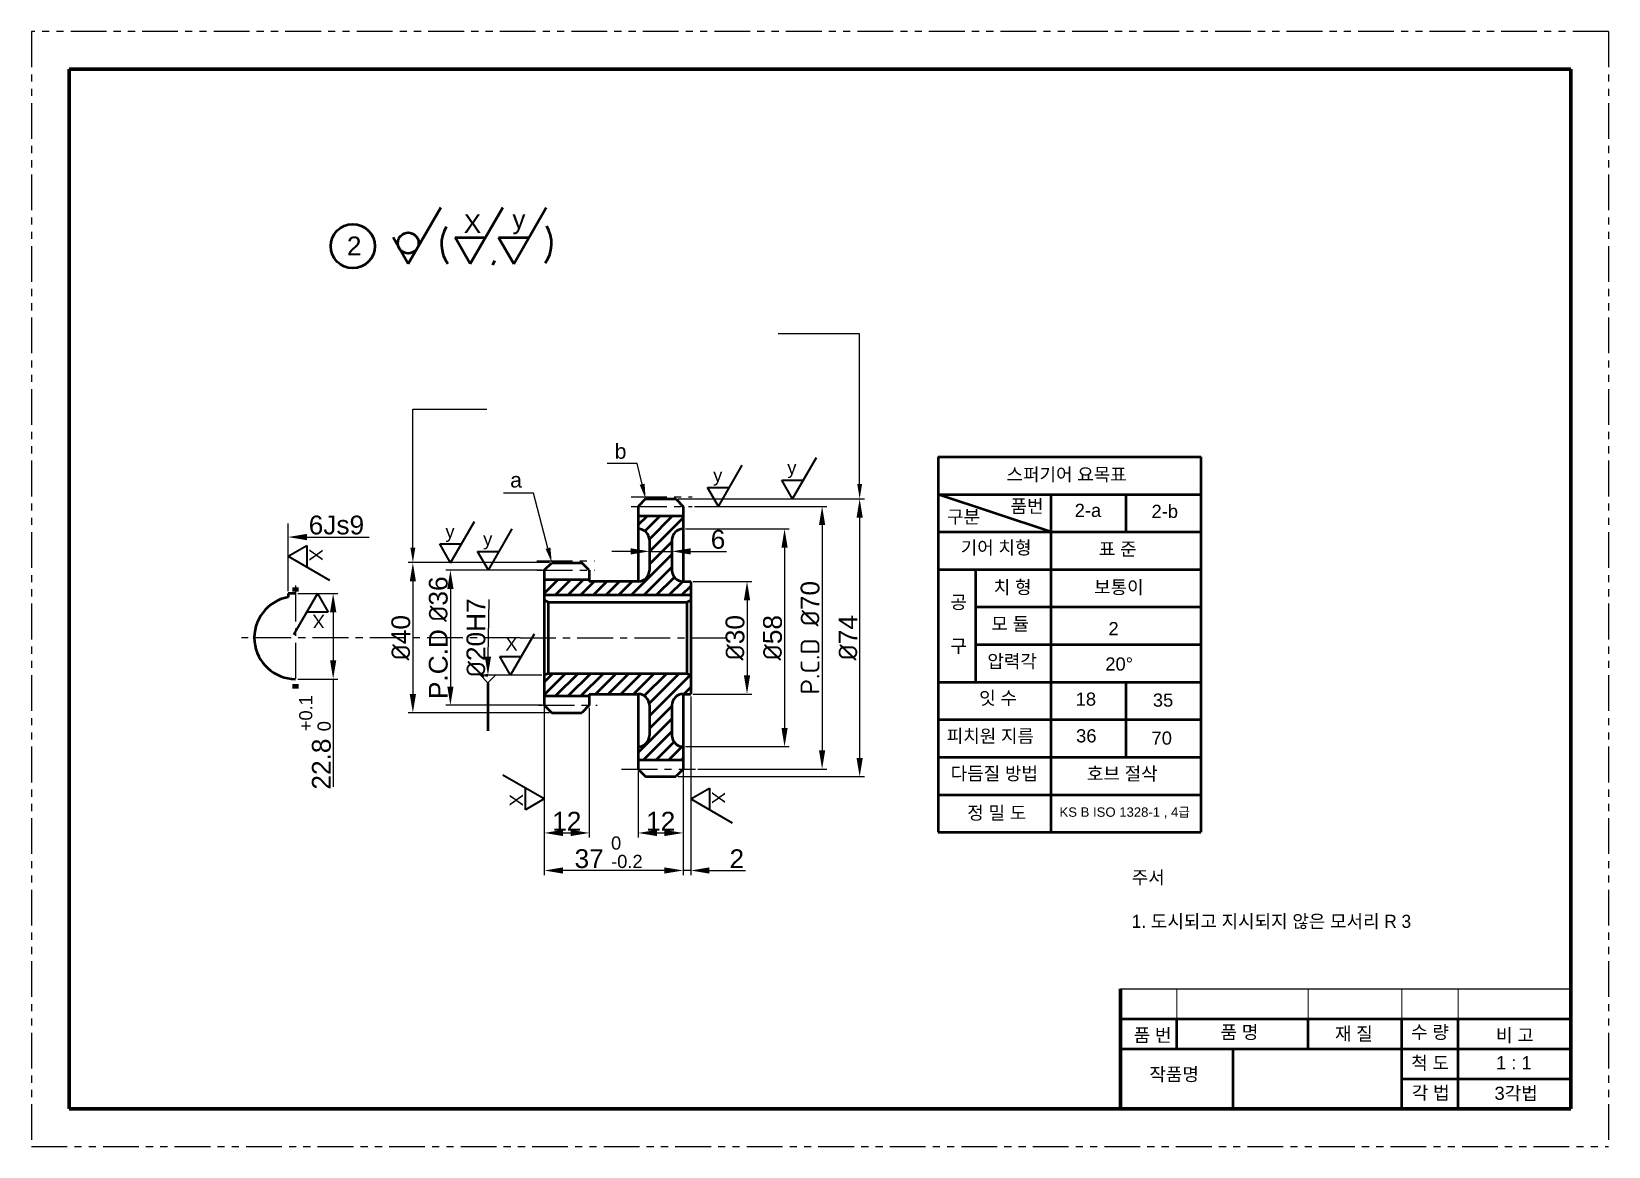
# Model space of a CAD drawing. Header units: millimetres. Extents: x 7 to 3158, y 472 to 921.
# Drawn here: x 1089.8 to 1509.8, y 482.6 to 779.6 of the extents above; entities that cross this region are included whole.
import ezdxf
from ezdxf import colors
from ezdxf.entities.mleader import LeaderData, LeaderLine
from ezdxf.math import Vec2, Vec3

# ---------------------------------------------------------------- set-up
doc = ezdxf.new("R2010")
doc.units = ezdxf.units.MM
doc.header["$LTSCALE"] = 0.3
doc.linetypes.add('CENTER', pattern=[50.8, 31.75, -6.35, 6.35, -6.35])
doc.linetypes.add('PHANTOM', pattern=[63.5, 31.75, -6.35, 6.35, -6.35, 6.35, -6.35])
doc.layers.add('외형선', color=4, linetype='Continuous', lineweight=50)
doc.layers.add('중심선', color=1, linetype='CENTER', lineweight=25)
doc.styles.get("Standard").update_dxf_attribs({"font": 'arial.ttf'})
doc.dimstyles.new('Annotative', dxfattribs={"dimscale": 0, "dimtxt": 5, "dimasz": 5, "dimexe": 1.25, "dimexo": 0.625, "dimtad": 1, "dimdec": 4, "dimzin": 9, "dimdsep": 46, "dimtxsty": 'Standard', "dimblk2": 'NONE', "dimcen": 2.5, "dimclrd": 3, "dimclre": 3, "dimclrt": 4, "dimadec": 4, "dimazin": 0, "dimtfac": 1, "dimtdec": 4, "dimtmove": 0, "dimatfit": 3, "dimfxl": 1, "dimlwd": 25, "dimlwe": 25, "dimarcsym": 0})

msp = doc.modelspace()

# ---------------------------------------------------------------- texts
at = {"layer": '외형선', "lineweight": 50, "char_height": 2.5, "attachment_point": 1}
for s, insert in [('\\P{\\H2x;X}', (1204.940042, 735.077837)), ('\\P{\\H2x;y}', (1217.898576, 736.243021))]:
    msp.add_mtext_dynamic_manual_height_columns(s, width=16.91001289, gutter_width=12.5, heights=[0], dxfattribs=dict(at, insert=insert))
at = {"layer": '외형선', "insert": (1173.834185, 724.963922), "char_height": 5, "attachment_point": 1}
msp.add_mtext_dynamic_manual_height_columns('2', width=5.28086209, gutter_width=12.5, heights=[0], dxfattribs=at)
at = {"layer": '외형선', "color": 3, "char_height": 4, "attachment_point": 3}
for s, insert in [('{\\C256;b}', (1248.276615, 669.75592)), ('{\\C256;a}', (1220.435006, 662.112856))]:
    msp.add_mtext(s, dxfattribs=dict(at, insert=insert))
at = {"layer": '외형선', "lineweight": 35, "char_height": 2.5, "attachment_point": 1}
for s, insert in [('\\P{\\H1.4x;y}', (1291.125713, 669.323097)), ('\\P{\\H1.4x;y}', (1271.386164, 667.323097)), ('\\P{\\H1.4x;y}', (1200.068876, 652.323097)), ('\\P{\\H1.4x;y}', (1210.125323, 650.323097)), ('\\P{\\H1.4x;X}', (1216.034648, 622.323097))]:
    msp.add_mtext_dynamic_manual_height_columns(s, width=16.91001289, gutter_width=12.5, heights=[0], dxfattribs=dict(at, insert=insert))
at = {"layer": '외형선', "color": 2, "attachment_point": 1}
for s, width, insert, char_height in [('{\\fGulim|b0|i0|c129|p50;스퍼기어 요목표}', 40.51839544, (1349.516984, 663.333561), 3.5), ('{\\fGulim|b0|i0|c129|p50;품번}', 10.10255968, (1350.589348, 654.900345), 3.5), ('{\\fGulim|b0|i0|c129|p50;구분}', 27.59901115, (1333.691588, 652.052036), 3.5), ('2-a', 7.53903724, (1367.667403, 653.767176), 3.5), ('2-b', 7.53903724, (1388.132325, 653.503358), 3.5), ('{\\fGulim|b0|i0|c129|p50;기어 치형}', 21.28724568, (1337.319942, 643.831723), 3.5), ('{\\fGulim|b0|i0|c129|p50;표 준}', 29.67612837, (1374.124881, 643.477214), 3.5), ('{\\fGulim|b0|i0|c129|p50;치 형}', 14.11378078, (1346.111393, 633.299955), 3.5), ('{\\fGulim|b0|i0|c129|p50;보통이}', 18.17562039, (1372.851541, 633.299955), 3.5), ('{\\fGulim|b0|i0|c129|p50;공\\P\\P구}', 3.34816461, (1334.552719, 629.30825), 3.5), ('{\\fGulim|b0|i0|c129|p50;모 듈}', 11.95615802, (1345.474722, 623.54675), 3.5), ('2', 7.53903724, (1376.671563, 622.274592), 3.5), ('{\\fGulim|b0|i0|c129|p50;압력각}', 17.21118973, (1344.413606, 613.581518), 3.5), ('20%%D', 7.53903724, (1375.82085, 612.84818), 3.5), ('{\\fGulim|b0|i0|c129|p50;잇 수}', 11.94436006, (1342.231523, 603.773403), 3.5), ('18', 7.53903724, (1367.933912, 603.49131), 3.5), ('35', 7.53903724, (1388.486048, 603.230423), 3.5), ('{\\fGulim|b0|i0|c129|p50;피치원 지름}', 30.6750718, (1333.590213, 593.651054), 3.5), ('36', 7.53903724, (1368.047729, 593.7115), 3.5), ('70', 7.53903724, (1388.137254, 593.10924), 3.5), ('{\\fGulim|b0|i0|c129|p50;다듬질 방법}', 57.1844564, (1334.65133, 583.685822), 3.5), ('{\\fGulim|b0|i0|c129|p50;호브 절삭}', 20.63046301, (1370.926412, 583.633312), 3.5), ('{\\fGulim|b0|i0|c129|p50;정 밀 도}', 18.2259117, (1339.058962, 573.199061), 3.5), ('KS B ISO 1328-1 , 4{\\fGulim|b0|i0|c129|p50;급}', 58.28417682, (1363.627847, 572.89856), 2.5), ('\\pxt2;{\\fGulim|b0|i0|c129|p50;주서\\P\\P1. 도시되고 지시되지 않은 모서리 R 3}', 110.39817434, (1382.870345, 555.977616), 3.5)]:
    msp.add_mtext_dynamic_manual_height_columns(s, width=width, gutter_width=12.5, heights=[0], dxfattribs=dict(at, insert=insert, char_height=char_height))
at = {"layer": '외형선', "color": 4, "insert": (1171.044211, 648.091452), "char_height": 5, "attachment_point": 5}
msp.add_mtext('6Js9', dxfattribs=at)
at = {"layer": '외형선', "lineweight": 35, "char_height": 2.5, "attachment_point": 1}
for insert, rotation in [((1171.515402, 641.764172), 270), ((1167.950272, 616.546054), 180), ((1213.058203, 573.181595), 90), ((1278.744191, 577.097836), 270)]:
    msp.add_mtext_dynamic_manual_height_columns('\\P{\\H1.4x;X}', width=16.91001289, gutter_width=12.5, heights=[0], dxfattribs=dict(at, insert=insert, rotation=rotation))
at = {"layer": '외형선', "color": 4, "insert": (1208.223332, 618.065505), "char_height": 5, "attachment_point": 5, "rotation": 90}
msp.add_mtext('{\\fISOCPEUR|b0|i0|c0|p34;%%C}20H7', dxfattribs=at)

# ---------------------------------------------------------------- blocks, each defined once
blk = doc.blocks.new('*D237')
at = {"layer": 'Defpoints', "color": 0}
for p in [(1160.17, 629.89), (1160.17, 607.09), (1170.17, 607.09)]:
    blk.add_point(p, dxfattribs=at)
at = {"layer": '외형선', "color": 3, "lineweight": 25}
for p, q in [((1160.8, 629.89), (1171.42, 629.89)), ((1170.17, 624.89), (1170.17, 612.09)), ((1160.8, 607.09), (1171.42, 607.09)), ((1170.17, 607.09), (1170.17, 578.38))]:
    blk.add_line(p, q, dxfattribs=at)
at = {"layer": '외형선', "color": 3}
for points in [[(1171.01, 624.89), (1169.34, 624.89), (1170.17, 629.89)], [(1169.34, 612.09), (1171.01, 612.09), (1170.17, 607.09)]]:
    blk.add_solid(points, dxfattribs=at)
at = {"layer": '외형선', "color": 4, "insert": (1165.35, 590.23), "char_height": 5, "attachment_point": 5, "rotation": 90}
blk.add_mtext('22.8 {\\H0.7x;\\S+0.1^ 0;}', dxfattribs=at)
blk = doc.blocks.new('_None')
blk = doc.blocks.new('*D238')
at = {"layer": 'Defpoints', "color": 0}
for p in [(1265.4, 633.09), (1265.4, 603.09), (1280.4, 603.09)]:
    blk.add_point(p, dxfattribs=at)
at = {"layer": '외형선', "color": 3, "lineweight": 25}
for p, q in [((1266.03, 633.09), (1281.65, 633.09)), ((1280.4, 628.09), (1280.4, 608.09)), ((1266.03, 603.09), (1281.65, 603.09))]:
    blk.add_line(p, q, dxfattribs=at)
at = {"layer": '외형선', "color": 3}
for points in [[(1281.23, 628.09), (1279.57, 628.09), (1280.4, 633.09)], [(1279.57, 608.09), (1281.23, 608.09), (1280.4, 603.09)]]:
    blk.add_solid(points, dxfattribs=at)
at = {"layer": '외형선', "color": 4, "insert": (1277.22, 618.09), "char_height": 5, "attachment_point": 5, "rotation": 90}
blk.add_mtext('{\\fISOCPEUR|b0|i0|c0|p34;%%C}30', dxfattribs=at)
blk = doc.blocks.new('*D239')
at = {"layer": 'Defpoints', "color": 0}
for p in [(1263.4, 647.09), (1263.4, 589.09), (1290.4, 589.09)]:
    blk.add_point(p, dxfattribs=at)
at = {"layer": '외형선', "color": 3, "lineweight": 25}
for p, q in [((1264.03, 647.09), (1291.65, 647.09)), ((1290.4, 642.09), (1290.4, 594.09)), ((1264.03, 589.09), (1291.65, 589.09))]:
    blk.add_line(p, q, dxfattribs=at)
at = {"layer": '외형선', "color": 3}
for points in [[(1291.23, 642.09), (1289.57, 642.09), (1290.4, 647.09)], [(1289.57, 594.09), (1291.23, 594.09), (1290.4, 589.09)]]:
    blk.add_solid(points, dxfattribs=at)
at = {"layer": '외형선', "color": 4, "insert": (1287.22, 618.09), "char_height": 5, "attachment_point": 5, "rotation": 90}
blk.add_mtext('{\\fISOCPEUR|b0|i0|c0|p34;%%C}58', dxfattribs=at)
blk = doc.blocks.new('*D240')
at = {"layer": 'Defpoints', "color": 0}
for p in [(1265.82, 653.09), (1266.65, 583.09), (1300.4, 583.09)]:
    blk.add_point(p, dxfattribs=at)
at = {"layer": '외형선', "color": 3, "lineweight": 25}
for p, q in [((1266.44, 653.09), (1301.65, 653.09)), ((1300.4, 648.09), (1300.4, 588.09)), ((1267.28, 583.09), (1301.65, 583.09))]:
    blk.add_line(p, q, dxfattribs=at)
at = {"layer": '외형선', "color": 3}
for points in [[(1301.23, 648.09), (1299.57, 648.09), (1300.4, 653.09)], [(1299.57, 588.09), (1301.23, 588.09), (1300.4, 583.09)]]:
    blk.add_solid(points, dxfattribs=at)
at = {"layer": '외형선', "color": 4, "insert": (1297.22, 618.09), "char_height": 5, "attachment_point": 5, "rotation": 90}
blk.add_mtext('{\\fISOCPEUR|b0|i0|c0|p34;P.C.D %%C}70', dxfattribs=at)
blk = doc.blocks.new('*D241')
at = {"layer": 'Defpoints', "color": 0}
for p in [(1261.4, 655.09), (1261.4, 581.09), (1310.4, 581.09)]:
    blk.add_point(p, dxfattribs=at)
at = {"layer": '외형선', "color": 3, "lineweight": 25}
for p, q in [((1262.03, 655.09), (1311.65, 655.09)), ((1310.4, 650.09), (1310.4, 586.09)), ((1262.03, 581.09), (1311.65, 581.09))]:
    blk.add_line(p, q, dxfattribs=at)
at = {"layer": '외형선', "color": 3}
for points in [[(1311.23, 650.09), (1309.57, 650.09), (1310.4, 655.09)], [(1309.57, 586.09), (1311.23, 586.09), (1310.4, 581.09)]]:
    blk.add_solid(points, dxfattribs=at)
at = {"layer": '외형선', "color": 4, "insert": (1307.28, 618.09), "char_height": 5, "attachment_point": 5, "rotation": 90}
blk.add_mtext('{\\fISOCPEUR|b0|i0|c0|p34;%%C}74', dxfattribs=at)
blk = doc.blocks.new('*D242')
at = {"layer": 'Defpoints', "color": 0}
for p in [(1226.4, 600.09), (1238.4, 600.09), (1238.4, 566.09)]:
    blk.add_point(p, dxfattribs=at)
at = {"layer": '외형선', "color": 3, "lineweight": 25}
for p, q in [((1226.4, 599.46), (1226.4, 564.84)), ((1238.4, 599.46), (1238.4, 564.84)), ((1231.4, 566.09), (1233.4, 566.09))]:
    blk.add_line(p, q, dxfattribs=at)
at = {"layer": '외형선', "color": 3}
for points in [[(1231.4, 566.92), (1231.4, 565.26), (1226.4, 566.09)], [(1233.4, 565.26), (1233.4, 566.92), (1238.4, 566.09)]]:
    blk.add_solid(points, dxfattribs=at)
at = {"layer": '외형선', "color": 4, "insert": (1232.4, 569.22), "char_height": 5, "attachment_point": 5}
blk.add_mtext('12', dxfattribs=at)
blk = doc.blocks.new('*D243')
at = {"layer": 'Defpoints', "color": 0}
for p in [(1251.4, 583.09), (1263.4, 583.09), (1263.4, 566.09)]:
    blk.add_point(p, dxfattribs=at)
at = {"layer": '외형선', "color": 3, "lineweight": 25}
for p, q in [((1251.4, 582.46), (1251.4, 564.84)), ((1263.4, 582.46), (1263.4, 564.84)), ((1256.4, 566.09), (1258.4, 566.09))]:
    blk.add_line(p, q, dxfattribs=at)
at = {"layer": '외형선', "color": 3}
for points in [[(1256.4, 566.92), (1256.4, 565.26), (1251.4, 566.09)], [(1258.4, 565.26), (1258.4, 566.92), (1263.4, 566.09)]]:
    blk.add_solid(points, dxfattribs=at)
at = {"layer": '외형선', "color": 4, "insert": (1257.4, 569.22), "char_height": 5, "attachment_point": 5}
blk.add_mtext('12', dxfattribs=at)
blk = doc.blocks.new('*D244')
at = {"layer": 'Defpoints', "color": 0}
for p in [(1226.4, 636.09), (1201.4, 600.09), (1226.4, 600.09)]:
    blk.add_point(p, dxfattribs=at)
at = {"layer": '외형선', "color": 3, "lineweight": 25}
for p, q in [((1225.78, 636.09), (1200.15, 636.09)), ((1201.4, 631.09), (1201.4, 605.09)), ((1225.78, 600.09), (1200.15, 600.09))]:
    blk.add_line(p, q, dxfattribs=at)
at = {"layer": '외형선', "color": 3}
for points in [[(1202.23, 631.09), (1200.57, 631.09), (1201.4, 636.09)], [(1200.57, 605.09), (1202.23, 605.09), (1201.4, 600.09)]]:
    blk.add_solid(points, dxfattribs=at)
at = {"layer": '외형선', "color": 4, "insert": (1198.19, 618.09), "char_height": 5, "attachment_point": 5, "rotation": 90}
blk.add_mtext('P.C.D {\\fISOCPEUR|b0|i0|c0|p34;%%C}36', dxfattribs=at)
blk = doc.blocks.new('*D245')
at = {"layer": 'Defpoints', "color": 0}
for p in [(1228.4, 638.09), (1191.4, 598.09), (1228.4, 598.09)]:
    blk.add_point(p, dxfattribs=at)
at = {"layer": '외형선', "color": 3, "lineweight": 25}
for p, q in [((1227.78, 638.09), (1190.15, 638.09)), ((1191.4, 633.09), (1191.4, 603.09)), ((1227.78, 598.09), (1190.15, 598.09))]:
    blk.add_line(p, q, dxfattribs=at)
at = {"layer": '외형선', "color": 3}
for points in [[(1192.23, 633.09), (1190.57, 633.09), (1191.4, 638.09)], [(1190.57, 603.09), (1192.23, 603.09), (1191.4, 598.09)]]:
    blk.add_solid(points, dxfattribs=at)
at = {"layer": '외형선', "color": 4, "insert": (1188.22, 618.09), "char_height": 5, "attachment_point": 5, "rotation": 90}
blk.add_mtext('{\\fISOCPEUR|b0|i0|c0|p34;%%C}40', dxfattribs=at)
blk = doc.blocks.new('*D246')
at = {"layer": 'Defpoints', "color": 0}
for p in [(1263.4, 603.09), (1265.4, 603.09), (1263.4, 556.09)]:
    blk.add_point(p, dxfattribs=at)
at = {"layer": '외형선', "color": 3, "lineweight": 25}
for p, q in [((1263.4, 602.46), (1263.4, 554.84)), ((1265.4, 602.46), (1265.4, 554.84)), ((1258.4, 556.09), (1253.4, 556.09)), ((1265.4, 556.09), (1263.4, 556.09)), ((1270.4, 556.09), (1279.96, 556.09))]:
    blk.add_line(p, q, dxfattribs=at)
at = {"layer": '외형선', "color": 3}
for points in [[(1258.4, 555.26), (1258.4, 556.92), (1263.4, 556.09)], [(1270.4, 556.92), (1270.4, 555.26), (1265.4, 556.09)]]:
    blk.add_solid(points, dxfattribs=at)
at = {"layer": '외형선', "color": 4, "insert": (1277.68, 559.22), "char_height": 5, "attachment_point": 5}
blk.add_mtext('2', dxfattribs=at)
blk = doc.blocks.new('*D247')
at = {"layer": 'Defpoints', "color": 0}
for p in [(1226.4, 602.59), (1263.4, 603.09), (1226.4, 556.09)]:
    blk.add_point(p, dxfattribs=at)
at = {"layer": '외형선', "color": 3, "lineweight": 25}
for p, q in [((1226.4, 601.96), (1226.4, 554.84)), ((1263.4, 602.46), (1263.4, 554.84)), ((1258.4, 556.09), (1231.4, 556.09))]:
    blk.add_line(p, q, dxfattribs=at)
at = {"layer": '외형선', "color": 3}
for points in [[(1231.4, 556.92), (1231.4, 555.26), (1226.4, 556.09)], [(1258.4, 555.26), (1258.4, 556.92), (1263.4, 556.09)]]:
    blk.add_solid(points, dxfattribs=at)
at = {"layer": '외형선', "color": 4, "insert": (1244.9, 560.92), "char_height": 5, "attachment_point": 5}
blk.add_mtext('37 {\\H0.7x;\\S0^ -0.2  ;}', dxfattribs=at)
blk = doc.blocks.new('*D248')
at = {"layer": 'Defpoints', "color": 0}
for p in [(1260.4, 641.1), (1254.4, 636.09), (1260.4, 636.09)]:
    blk.add_point(p, dxfattribs=at)
at = {"layer": '외형선', "color": 3, "lineweight": 25}
for p, q in [((1249.4, 641.1), (1244.4, 641.1)), ((1254.4, 636.71), (1254.4, 642.35)), ((1254.4, 641.1), (1260.4, 641.1)), ((1260.4, 636.71), (1260.4, 642.35)), ((1265.4, 641.1), (1274.95, 641.1))]:
    blk.add_line(p, q, dxfattribs=at)
at = {"layer": '외형선', "color": 3}
for points in [[(1249.4, 640.26), (1249.4, 641.93), (1254.4, 641.1)], [(1265.4, 641.93), (1265.4, 640.26), (1260.4, 641.1)]]:
    blk.add_solid(points, dxfattribs=at)
at = {"layer": '외형선', "color": 4, "insert": (1272.68, 644.27), "char_height": 5, "attachment_point": 5}
blk.add_mtext('6', dxfattribs=at)
blk = doc.blocks.new('TEST-3')
at = {"color": 6, "linetype": 'PHANTOM', "lineweight": 25}
for p, q in [((420, 288.68), (0, 288.68)), ((0, 288.68), (0, -8.32)), ((420, 288.68), (420, -8.32)), ((0, -8.32), (420, -8.32))]:
    blk.add_line(p, q, dxfattribs=at)
at = {"color": 5, "lineweight": 70}
for p, q in [((410, 278.68), (10, 278.68)), ((10, 278.68), (10, 1.68)), ((410, 1.68), (410, 278.68)), ((290, 1.68), (290, 33.68)), ((10, 1.68), (410, 1.68))]:
    blk.add_line(p, q, dxfattribs=at)
at = {"color": 3, "lineweight": 25}
blk.add_line((290, 33.68), (410, 33.68), dxfattribs=at)
at = {"color": 3, "lineweight": 20}
for p, q in [((305, 25.68), (305, 33.68)), ((340, 25.68), (340, 33.68)), ((365, 25.68), (365, 33.68)), ((380, 25.68), (380, 33.68))]:
    blk.add_line(p, q, dxfattribs=at)
at = {"color": 2, "lineweight": 50}
for p, q in [((290, 25.68), (410, 25.68)), ((305, 17.68), (305, 25.68)), ((340, 17.68), (340, 25.68)), ((365, 1.68), (365, 25.68)), ((380, 1.68), (380, 25.68)), ((290, 17.68), (410, 17.68)), ((320, 1.68), (320, 17.68)), ((365, 9.68), (410, 9.68))]:
    blk.add_line(p, q, dxfattribs=at)
at = {"color": 2, "char_height": 3.5, "attachment_point": 1}
for s, width, insert in [('{\\fGulim|b0|i0|c129|p50;품 번}', 14.2143, (293.55, 23.06)), ('{\\fGulim|b0|i0|c129|p50;품 명}', 17.9863, (316.69, 23.87)), ('{\\fGulim|b0|i0|c129|p50;재 질}', 13.1074, (347.16, 23.46)), ('{\\fGulim|b0|i0|c129|p50;수 량}', 16.4869, (367.43, 23.89)), ('{\\fGulim|b0|i0|c129|p50;비 고}', 22.797, (390.05, 23.06)), ('{\\fGulim|b0|i0|c129|p50;작품명}', 13.1664, (297.74, 12.66)), ('{\\fGulim|b0|i0|c129|p50;척 도}', 14.5226, (367.47, 15.68)), ('1 : 1', 13.7093, (390.05, 15.74)), ('{\\fGulim|b0|i0|c129|p50;각 법}', 10.8589, (367.63, 7.73)), ('3{\\fGulim|b0|i0|c129|p50;각법}', 15.3382, (389.65, 7.6))]:
    blk.add_mtext_dynamic_manual_height_columns(s, width=width, gutter_width=12.5, heights=[0], dxfattribs=dict(at, insert=insert))

# ---------------------------------------------------------------- dimensions: what is measured, and where the dimension line sits
at = {"layer": '외형선'}
for base, p1, p2, text, picture, middle in [((1310.401197, 581.089048), (1261.401197, 655.089048), (1261.401197, 581.089048), '{\\fISOCPEUR|b0|i0|c0|p34;%%C}<>', '*D241', (1307.276197, 618.089048)), ((1300.401197, 583.089048), (1265.818106, 653.089048), (1266.653237, 583.089048), '{\\fISOCPEUR|b0|i0|c0|p34;P.C.D %%C}<>', '*D240', (1297.223332, 618.089048)), ((1290.401197, 589.089048), (1263.401197, 647.089048), (1263.401197, 589.089048), '{\\fISOCPEUR|b0|i0|c0|p34;%%C}<>', '*D239', (1287.223332, 618.089048)), ((1191.401197, 598.089048), (1228.401197, 638.089048), (1228.401197, 598.089048), '{\\fISOCPEUR|b0|i0|c0|p34;%%C}<>', '*D245', (1188.223332, 618.089048)), ((1201.401197, 600.089048), (1226.401197, 636.089048), (1226.401197, 600.089048), 'P.C.D {\\fISOCPEUR|b0|i0|c0|p34;%%C}<>', '*D244', (1198.189226, 618.089048)), ((1280.401197, 603.089048), (1265.401197, 633.089048), (1265.401197, 603.089048), '{\\fISOCPEUR|b0|i0|c0|p34;%%C}<>', '*D238', (1277.221627, 618.089048)), ((1170.172408, 607.089048), (1160.172408, 629.889048), (1160.172408, 607.089048), '<> {\\H0.7x;\\S+0.1^ 0;}', '*D237', (1165.347431, 590.232295))]:
    dim = msp.add_linear_dim(base=base, p1=p1, p2=p2, angle=90, text=text, dimstyle='Annotative', override={"dimscale": 0}, dxfattribs=at)
    dim.commit()
    dim.dimension.update_dxf_attribs({"geometry": picture, "text_midpoint": middle})
for base, p1, p2, picture, middle in [((1260.401197, 641.095322), (1254.401197, 636.089048), (1260.401197, 636.089048), '*D248', (1272.676947, 641.095322)), ((1263.401197, 556.089048), (1265.401197, 603.089048), (1263.401197, 603.089048), '*D246', (1277.682063, 556.089048))]:
    dim = msp.add_linear_dim(base=base, p1=p1, p2=p2, dimstyle='Annotative', override={"dimscale": 0}, dxfattribs=at)
    dim.commit()
    dim.dimension.update_dxf_attribs({"geometry": picture, "text_midpoint": middle, "dimtype": 128})
dim = msp.add_linear_dim(base=(1226.401197, 556.089048), p1=(1263.401197, 603.089048), p2=(1226.401197, 602.589048), text='<> {\\H0.7x;\\S0^ -0.2  ;}', dimstyle='Annotative', override={"dimscale": 0}, dxfattribs=at)
dim.commit()
dim.dimension.update_dxf_attribs({"geometry": '*D247', "text_midpoint": (1244.901197, 560.915731)})
for base, p1, p2, picture, middle in [((1238.401197, 566.089048), (1226.401197, 600.089048), (1238.401197, 600.089048), '*D242', (1232.401197, 569.22428)), ((1263.401197, 566.089048), (1251.401197, 583.089048), (1263.401197, 583.089048), '*D243', (1257.401197, 569.22428))]:
    dim = msp.add_linear_dim(base=base, p1=p1, p2=p2, dimstyle='Annotative', override={"dimscale": 0}, dxfattribs=at)
    dim.commit()
    dim.dimension.update_dxf_attribs({"geometry": picture, "text_midpoint": middle})

# ---------------------------------------------------------------- hatches: boundary and pattern name
at = {"layer": '외형선'}
h = msp.add_hatch(dxfattribs=at)
h.set_pattern_fill('ANSI31', color=0, scale=0.75)
h.set_pattern_definition([(45, (1079.3029, 449.0929), (-1.683798, 1.683798), [])])
h.paths.add_polyline_path([(1251.401197, 633.089048), (1238.401197, 633.089048), (1238.401197, 633.589048), (1226.401197, 633.589048), (1226.401197, 629.489048), (1265.401197, 629.489048), (1265.401197, 633.089048), (1263.401197, 633.089048, -0.4142135624), (1260.401197, 636.089048), (1260.401197, 644.089048, -0.4142135624), (1263.401197, 647.089048), (1263.401197, 650.589048), (1251.401197, 650.589048), (1251.401197, 647.089048, -0.4142135624), (1254.401197, 644.089048), (1254.401197, 636.089048, -0.4142135624), (1251.401197, 633.089048)])
h.paths.add_polyline_path([(1263.401197, 603.089048), (1265.401197, 603.089048), (1265.401197, 608.089048), (1264.401197, 608.589048), (1227.401197, 608.589048), (1226.401197, 608.089048), (1226.401197, 602.589048), (1238.401197, 602.589048), (1238.401197, 603.089048), (1251.401197, 603.089048, -0.4142135624), (1254.401197, 600.089048), (1254.401197, 592.089048, -0.4142135624), (1251.401197, 589.089048), (1251.401197, 585.589048), (1263.401197, 585.589048), (1263.401197, 589.089048, -0.4142135624), (1260.401197, 592.089048), (1260.401197, 600.089048, -0.4142135624), (1263.401197, 603.089048)])

# ---------------------------------------------------------------- linework, layer by layer
at = {"color": 3}
for p, q in [((1213.401197, 608.089048), (1209.401197, 608.089048)), ((1209.401197, 608.089048), (1211.401197, 606.089048)), ((1211.401197, 606.089048), (1213.401197, 608.089048))]:
    msp.add_line(p, q, dxfattribs=at)
at = {"layer": '외형선', "lineweight": 50}
for p, q in [((1190.167557, 717.69042), (1198.827811, 732.69042)), ((1206.705963, 717.69042), (1215.366217, 732.69042)), ((1218.287332, 717.690421), (1226.947586, 732.690421)), ((1190.167557, 717.69042), (1186.126105, 724.69042)), ((1202.664512, 724.69042), (1210.747415, 724.69042)), ((1206.705963, 717.69042), (1202.664512, 724.69042)), ((1214.24588, 724.690421), (1222.328783, 724.690421)), ((1218.287332, 717.690421), (1214.24588, 724.690421))]:
    msp.add_line(p, q, dxfattribs=at)
at = {"layer": '외형선'}
for p, q in [((1213.105539, 718.501424), (1212.621821, 717.373797)), ((1331.290599, 666.282873), (1401.290599, 666.282873)), ((1331.290599, 666.282873), (1331.290599, 566.282873)), ((1401.290599, 666.282873), (1401.290599, 566.282873)), ((1331.290599, 656.282873), (1401.290599, 656.282873)), ((1361.290599, 646.282873), (1331.290599, 656.282873)), ((1361.290599, 656.282873), (1361.290599, 566.282873)), ((1381.290599, 656.282873), (1381.290599, 646.282873)), ((1253.401197, 655.089048), (1251.401197, 653.089048)), ((1251.401197, 653.089048), (1251.401197, 633.089048)), ((1253.401197, 655.089048), (1261.401197, 655.089048)), ((1261.401197, 655.089048), (1263.401197, 653.089048)), ((1263.401197, 653.089048), (1263.401197, 633.089048)), ((1251.401197, 650.589048), (1263.401197, 650.589048)), ((1263.401197, 647.089048), (1263.401197, 647.089048)), ((1254.401197, 644.089048), (1254.401197, 636.089048)), ((1260.401197, 644.089048), (1260.401197, 636.089048)), ((1331.290599, 646.282873), (1401.290599, 646.282873)), ((1226.401197, 636.089048), (1228.401197, 638.089048)), ((1226.401197, 636.089048), (1226.401197, 600.089048)), ((1228.401197, 638.089048), (1236.401197, 638.089048)), ((1238.401197, 636.089048), (1236.401197, 638.089048)), ((1238.401197, 636.089048), (1238.401197, 633.089048)), ((1331.290599, 636.282873), (1401.290599, 636.282873)), ((1341.290599, 636.282873), (1341.290599, 606.282873)), ((1159.350691, 631.224021), (1160.943239, 631.224021)), ((1159.350691, 630.724021), (1160.943239, 630.724021)), ((1226.401197, 633.589048), (1238.401197, 633.589048)), ((1251.401197, 633.089048), (1238.401197, 633.089048)), ((1251.401197, 633.089048), (1251.401197, 633.089048)), ((1263.401197, 633.089048), (1265.401197, 633.089048)), ((1265.401197, 633.089048), (1265.401197, 603.089048)), ((1158.172408, 629.889048), (1158.172408, 628.905702)), ((1160.172408, 629.889048), (1158.172408, 629.889048)), ((1226.401197, 629.489048), (1265.401197, 629.489048)), ((1227.401197, 627.589048), (1226.401197, 628.089048)), ((1227.401197, 627.589048), (1264.401197, 627.589048)), ((1227.401197, 627.589048), (1227.401197, 608.589048)), ((1264.401197, 627.589048), (1265.401197, 628.089048)), ((1264.401197, 627.589048), (1264.401197, 608.589048)), ((1341.290599, 626.282873), (1401.290599, 626.282873)), ((1341.290599, 616.282873), (1401.290599, 616.282873)), ((1159.350691, 605.454075), (1160.943239, 605.454075)), ((1159.350691, 604.954075), (1160.943239, 604.954075)), ((1210.776197, 608.089048), (1211.401197, 608.089048)), ((1227.401197, 608.589048), (1226.401197, 608.089048)), ((1227.401197, 608.589048), (1264.401197, 608.589048)), ((1264.401197, 608.589048), (1265.401197, 608.089048)), ((1331.290599, 606.282873), (1401.290599, 606.282873)), ((1381.290599, 606.282873), (1381.290599, 586.282873)), ((1226.401197, 602.589048), (1238.401197, 602.589048)), ((1238.401197, 603.089048), (1238.401197, 600.089048)), ((1238.401197, 603.089048), (1251.401197, 603.089048)), ((1251.401197, 603.089048), (1251.401197, 583.089048)), ((1263.401197, 603.089048), (1265.401197, 603.089048)), ((1263.401197, 603.089048), (1263.401197, 583.089048)), ((1226.401197, 600.089048), (1228.401197, 598.089048)), ((1228.401197, 598.089048), (1236.401197, 598.089048)), ((1238.401197, 600.089048), (1236.401197, 598.089048)), ((1254.401197, 600.089048), (1254.401197, 592.089048)), ((1260.401197, 600.089048), (1260.401197, 592.089048)), ((1331.290599, 596.282873), (1401.290599, 596.282873)), ((1251.401197, 585.589048), (1263.401197, 585.589048)), ((1331.290599, 586.282873), (1401.290599, 586.282873)), ((1251.401197, 583.089048), (1253.401197, 581.089048)), ((1253.401197, 581.089048), (1261.401197, 581.089048)), ((1263.401197, 583.089048), (1261.401197, 581.089048)), ((1331.290599, 576.282873), (1401.290599, 576.282873)), ((1331.290599, 566.282873), (1401.290599, 566.282873))]:
    msp.add_line(p, q, dxfattribs=at)
at = {"layer": '외형선', "color": 3, "linetype": 'ByBlock', "lineweight": -2}
for p, q in [((1251.161106, 664.493483), (1243.161106, 664.493483)), ((1223.570323, 656.599827), (1215.570323, 656.599827))]:
    msp.add_line(p, q, dxfattribs=at)
at = {"layer": '외형선', "lineweight": 35}
for p, q in [((1272.779721, 653.089048), (1279.130574, 664.089048)), ((1292.51927, 655.089048), (1298.870123, 666.089048)), ((1292.51927, 655.089048), (1289.632519, 660.089048)), ((1289.632519, 660.089048), (1295.406022, 660.089048)), ((1272.779721, 653.089048), (1269.89297, 658.089048)), ((1269.89297, 658.089048), (1275.666473, 658.089048)), ((1201.462433, 638.089048), (1207.813286, 649.089048)), ((1211.51888, 636.089048), (1217.869733, 647.089048)), ((1158.172408, 639.806052), (1163.172408, 642.692803)), ((1163.172408, 642.692803), (1163.172408, 636.9193)), ((1201.462433, 638.089048), (1198.575681, 643.089048)), ((1198.575681, 643.089048), (1204.349184, 643.089048)), ((1158.172408, 639.806052), (1169.172408, 633.455199)), ((1211.51888, 636.089048), (1208.632129, 641.089048)), ((1208.632129, 641.089048), (1214.405632, 641.089048)), ((1165.992151, 629.889048), (1159.641299, 618.889048)), ((1165.992151, 629.889048), (1168.878903, 624.889048)), ((1168.878903, 624.889048), (1163.1054, 624.889048)), ((1217.428205, 608.089048), (1223.779058, 619.089048)), ((1217.428205, 608.089048), (1214.541454, 613.089048)), ((1214.541454, 613.089048), (1220.314957, 613.089048)), ((1226.401197, 575.139715), (1215.401197, 581.490568)), ((1221.401197, 572.252964), (1221.401197, 578.026467)), ((1265.401197, 575.139715), (1270.401197, 578.026467)), ((1270.401197, 578.026467), (1270.401197, 572.252964)), ((1226.401197, 575.139715), (1221.401197, 572.252964)), ((1265.401197, 575.139715), (1276.401197, 568.788862))]:
    msp.add_line(p, q, dxfattribs=at)
at = {"layer": '외형선', "color": 3, "lineweight": 25}
for p, q in [((1158.172408, 630.514048), (1158.172408, 648.521819)), ((1163.172408, 644.913587), (1179.803306, 644.913587)), ((1211.612188, 628.262062), (1211.401197, 613.089048)), ((1225.776197, 608.089048), (1210.151197, 608.089048))]:
    msp.add_line(p, q, dxfattribs=at)
at = {"layer": '외형선', "color": 3}
msp.add_line((1211.401197, 606.089048), (1211.401197, 593.281306), dxfattribs=at)
at = {"layer": '외형선', "color": 3, "linetype": 'ByBlock', "lineweight": -2}
for points in [[(1252.474347, 658.980185), (1251.161106, 664.493483)], [(1227.391123, 641.959416), (1223.570323, 656.599827)]]:
    msp.add_lwpolyline(points, dxfattribs=at)
at = {"layer": '외형선'}
msp.add_circle((1175.387381, 722.403533), 5.872998, dxfattribs=at)
at = {"layer": '외형선', "lineweight": 50}
msp.add_circle((1190.167557, 723.234284), 2.771932, dxfattribs=at)
at = {"layer": '외형선'}
for centre, radius, start, end in [((1208.054537, 722.942514), 9.03556, 149.08254919, 215.53986516), ((1219.304206, 723.100779), 9.03556, 324.46013484, 30.91745081), ((1251.401197, 644.089048), 3, 0, 90), ((1263.401197, 644.089048), 3, 90, 180), ((1251.401197, 636.089048), 3, 270, 0), ((1263.401197, 636.089048), 3, 180, 270), ((1160.172408, 618.089048), 11, 100.4756817, 270), ((1251.401197, 600.089048), 3, 0, 90), ((1263.401197, 600.089048), 3, 90, 180), ((1251.401197, 592.089048), 3, 270, 0), ((1263.401197, 592.089048), 3, 180, 270)]:
    msp.add_arc(centre, radius, start, end, dxfattribs=at)
at = {"layer": '외형선', "color": 3}
for points in [[(1253.12287, 659.13466), (1253.401197, 655.089048), (1251.825824, 658.82571)], [(1163.172408, 645.746921), (1163.172408, 644.080254), (1158.172408, 644.913587)], [(1228.036184, 642.127762), (1228.401197, 638.089048), (1226.746061, 641.79107)], [(1210.567864, 613.089048), (1212.23453, 613.089048), (1211.401197, 608.089048)]]:
    msp.add_solid(points, dxfattribs=at)
at = {"layer": '중심선'}
for p, q in [((1249.541671, 655.589048), (1265.818106, 655.589048)), ((1249.541671, 653.089048), (1265.818106, 653.089048)), ((1224.424194, 638.589048), (1239.775685, 638.589048)), ((1224.424194, 636.089048), (1239.775685, 636.089048)), ((1160.172408, 631.969932), (1160.172408, 605.154816)), ((1219.943261, 618.089048), (1145.766529, 618.089048)), ((1219.943261, 618.089048), (1274.667057, 618.089048)), ((1224.907171, 600.089048), (1240.506542, 600.089048)), ((1246.994149, 583.089048), (1266.653237, 583.089048))]:
    msp.add_line(p, q, dxfattribs=at)

# ---------------------------------------------------------------- block references
at = {"layer": '외형선'}
msp.add_blockref('TEST-3', (1089.837967, 490.899669), dxfattribs=at)

msp.set_redraw_order([(e.dxf.handle, doc.entitydb.next_handle()) for e in msp.query("TEXT MTEXT ATTDEF DIMENSION ARC_DIMENSION")])  # texts and dimensions are drawn at this point

# ---------------------------------------------------------------- leaders
at = {"layer": '외형선', "color": 3}
ml = msp.add_multileader_mtext('Standard', dxfattribs=at)
ml.set_content('', color=3)
ml.set_leader_properties()
ml.build(insert=Vec2(0, 0))
ctx = ml.context
ctx.base_point, ctx.plane_origin = Vec3(1284.731136, 699.073852), Vec3(1310.401197, 655.089048)
ctx.text_align_type, ctx.attachment_type = 2, 2
notes = []
notes.append((ctx, [(0, (1, 1, 0), (1310.401197, 699.073852), (-1, 0), 21.670061, [(0, [(1310.401197, 655.089048)], 0, [])])]))
ctx.mtext.insert, ctx.mtext.alignment, ctx.mtext.flow_direction = Vec3(1286.731136, 699.073852), 3, 5
ml = msp.add_multileader_mtext('Standard', dxfattribs=at)
ml.set_content('', color=3)
ml.set_leader_properties()
ml.build(insert=Vec2(0, 0))
ctx = ml.context
ctx.base_point, ctx.plane_origin = Vec3(1211.099194, 678.936516), Vec3(1191.401197, 638.089048)
notes.append((ctx, [(0, (1, 1, 0), (1191.401197, 678.936516), (1, 0), 19.697997, [(0, [(1191.401197, 638.089048)], 0, [])])]))
ctx.mtext.insert, ctx.mtext.flow_direction = Vec3(1213.099194, 678.936516), 5
for ctx, leaders in notes:
    for number, flags, end, landing, length, lines in leaders:
        leader = LeaderData()
        leader.index, (leader.has_last_leader_line, leader.has_dogleg_vector, leader.attachment_direction) = number, flags
        leader.last_leader_point, leader.dogleg_vector, leader.dogleg_length = Vec3(end), Vec3(landing), length
        for number, points, colour, breaks in lines:
            line = LeaderLine()
            line.index, line.vertices, line.color, line.breaks = number, Vec3.list(points), colors.encode_raw_color(colour), breaks
            leader.lines.append(line)
        ctx.leaders.append(leader)

doc.saveas('drawing.dxf')
